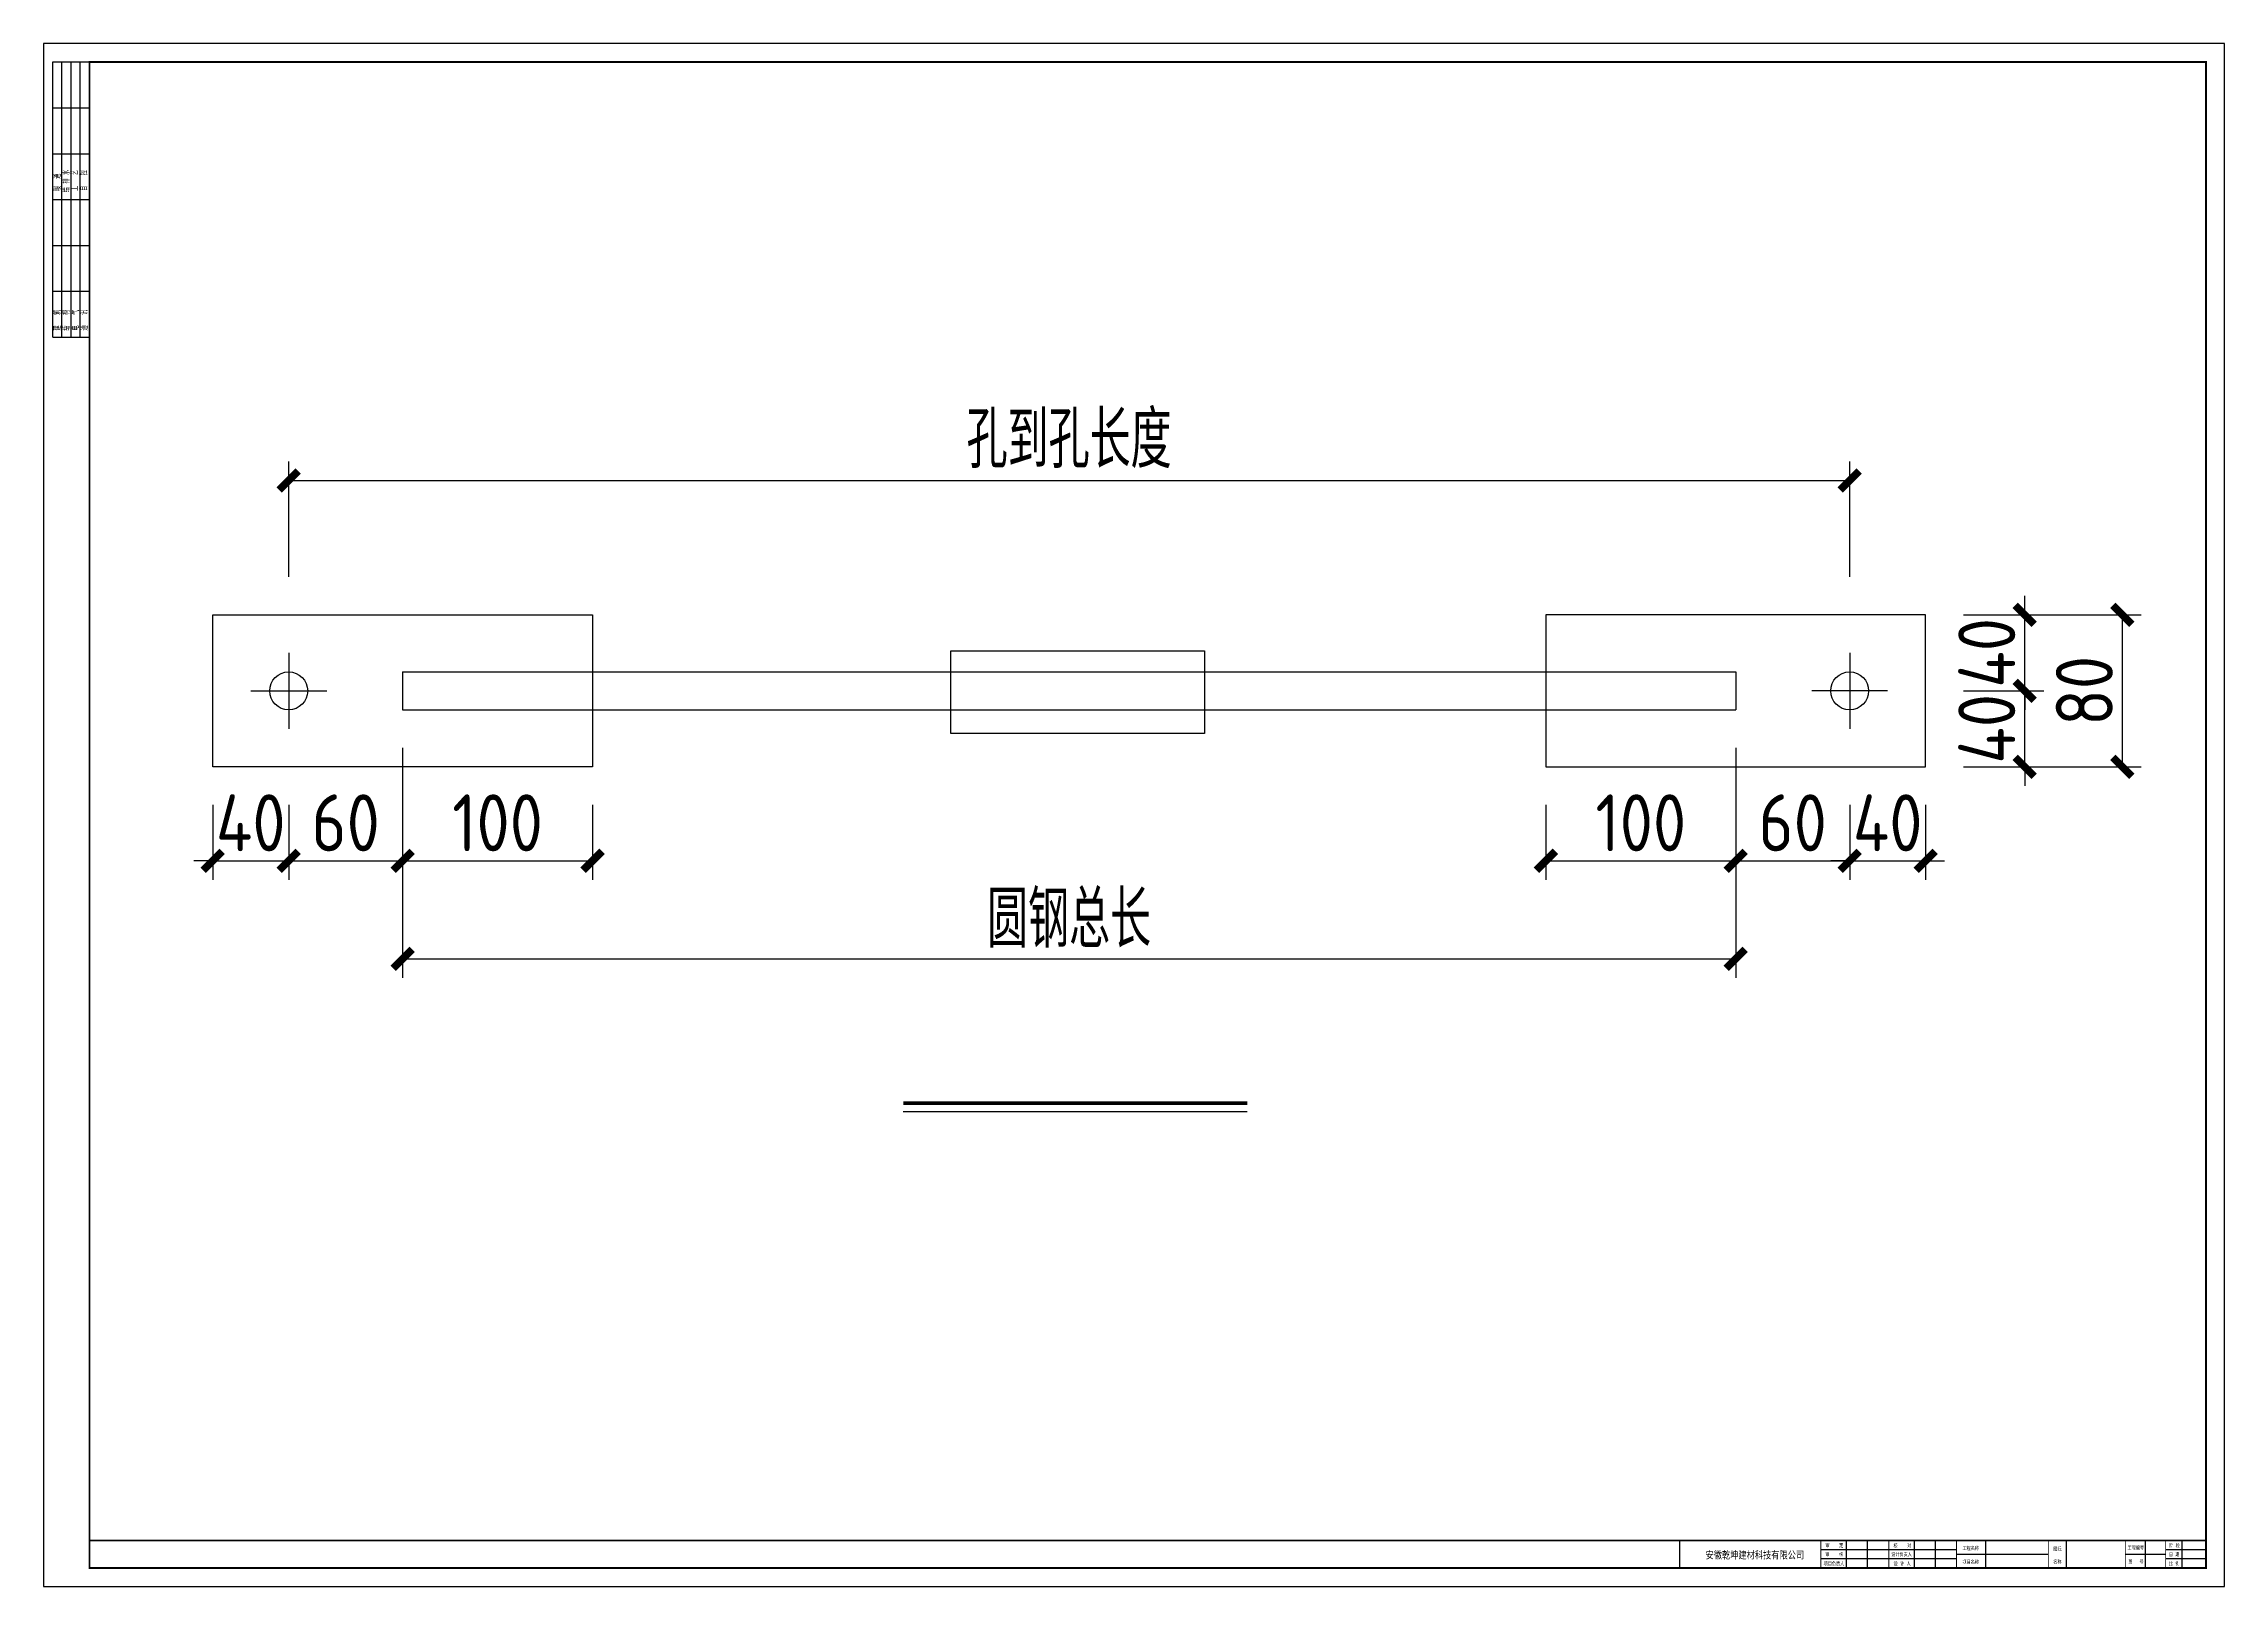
# Model space of a CAD drawing. Extents: x -196983 to 471790, y -783661 to 190401.
# Drawn here: x 75514 to 86999, y -216334 to -208210 of the extents above; entities that cross this region are included whole.
import ezdxf

# ---------------------------------------------------------------- set-up
doc = ezdxf.new("R2010")
doc.units = 0
doc.header["$LTSCALE"] = 1000
doc.header["$MEASUREMENT"] = 0
for name, color, linetype in [('_TCH_MASK', 7, 'Continuous'), ('AXIS', 3, 'Continuous'), ('PUB_TITLE', 4, 'Continuous')]:
    doc.layers.add(name, color=color, linetype=linetype)
doc.styles.get("Standard").update_dxf_attribs({"font": 'gbenor.shx', "bigfont": 'gbcbig.shx'})
doc.styles.add('图框', font='')
doc.styles.get('图框').set_extended_font_data('SimSun')
doc.dimstyles.get("Standard").update_dxf_attribs({"dimscale": 100, "dimtxt": 3.5, "dimasz": 1, "dimexe": 2.5, "dimexo": 3, "dimgap": 1.5, "dimtad": 1, "dimdec": 0, "dimzin": 0, "dimdsep": 46, "dimtxsty": 'Standard', "dimblk": 'ARCHTICK', "dimcen": 0.09, "dimadec": 0, "dimazin": 0, "dimtfac": 1, "dimtdec": 0, "dimtix": 1, "dimtmove": 2, "dimatfit": 3, "dimfxl": 1, "dimtolj": 1, "dimtzin": 0, "dimarcsym": 0})

msp = doc.modelspace()

# ---------------------------------------------------------------- blocks, each defined once
blk = doc.blocks.new('$titleblk$00000095')
for p, q in [((-150, 20), (-150, 0)), ((-150, 20), (0, 20)), ((-150, 15), (-75, 15)), ((-125, 20), (-125, 0)), ((-100, 20), (-100, 0)), ((-75, 20), (-75, 0)), ((-75, 20), (-75, 0)), ((-75, 15), (0, 15)), ((-50, 20), (-50, 0)), ((-25, 20), (-25, 0)), ((0, 20), (0, 0)), ((-150, 10), (-75, 10)), ((-150, 5), (-75, 5)), ((-75, 10), (0, 10)), ((-75, 5), (0, 5))]:
    blk.add_line(p, q)
at = {"width": 0.8}
for s, p in [('建   筑', (-146.4, 15.6)), ('结   构', (-146.4, 10.9)), ('给 排 水', (-71, 10.9)), ('暖  通', (-70.3, 15.7)), ('通   讯', (-146.4, 0.9)), ('电   气', (-146.4, 5.6)), ('工   艺', (-70.3, 6.1)), ('自   控', (-70.3, 1.2))]:
    blk.add_text(s, height=3.51, dxfattribs=at).set_placement(p)
blk = doc.blocks.new('新块')
for p, q in [((-8240, 400), (-8240, 1000)), ((-7780, 400), (-7780, 1000)), ((-6760, 400), (-6760, 1000)), ((-6300, 400), (-6300, 1000)), ((-5200, 400), (-5200, 1000)), ((-3440, 400), (-3440, 1000)), ((-1720, 400), (-1720, 1000)), ((-920, 400), (-920, 1000)), ((-400, 400), (-400, 1000)), ((-5840, 800), (-8800, 800)), ((-5840, 600), (-8800, 600)), ((-5840, 700), (-3840, 700)), ((-2160, 700), (-1280, 700)), ((-400, 800), (-1280, 800)), ((-400, 600), (-1280, 600))]:
    blk.add_line(p, q)
for points, const_width in [([(-11880, 400), (-11880, 1000), (-400, 1000)], 32), ([(-8800, 400), (-8800, 1000)], 20), ([(-7320, 400), (-7320, 1000)], 20), ([(-5840, 400), (-5840, 1000)], 20), ([(-3840, 400), (-3840, 1000)], 20), ([(-2160, 400), (-2160, 1000)], 20), ([(-1280, 400), (-1280, 1000)], 20)]:
    blk.add_lwpolyline(points, dxfattribs=dict(const_width=const_width))
at = {"layer": 'PUB_TITLE'}
blk.add_lwpolyline([(-47560, 0), (0, 0), (0, 33640), (-47560, 33640)], close=True, dxfattribs=at)
at = {"layer": 'PUB_TITLE', "const_width": 40}
blk.add_lwpolyline([(-46560, 400), (-400, 400), (-400, 33240), (-46560, 33240)], close=True, dxfattribs=at)
at = {"layer": 'PUB_TITLE', "const_width": 32}
blk.add_lwpolyline([(-400, 1000), (-46560, 1000)], dxfattribs=at)
at = {"layer": 'PUB_TITLE', "xscale": 40, "yscale": 40, "zscale": 40, "rotation": 90}
blk.add_blockref('$titleblk$00000095', (-46560, 33240), dxfattribs=at)
at = {"style": '图框', "width": 0.8}
for s, height, p in [('安徽乾坤建材科技有限公司', 160, (-11315, 604)), ('项目负责人', 80, (-8739, 457)), ('审    核', 80, (-8702, 659)), ('审    定', 80, (-8701, 854)), ('设计负责人', 80, (-7265, 659)), ('校    对', 80, (-7217, 851)), ('设 计 人', 80, (-7213, 457)), ('项目名称', 80, (-5712, 494)), ('工程名称', 80, (-5712, 794)), ('名称', 80, (-3732, 498)), ('图纸', 80, (-3732, 778)), ('工程编号', 80, (-2112, 803)), ('图   号', 80, (-2098, 504)), ('比 例', 80, (-1211, 457)), ('阶 段', 80, (-1205, 851)), ('日 期', 80, (-1212, 659))]:
    blk.add_text(s, height=height, dxfattribs=at).set_placement(p)
for tag, p in [('审定人', (-8147, 838)), ('校对', (-6621, 837)), ('阶段', (-810, 832)), ('项目负责人', (-8228, 444)), ('审核人', (-8147, 641)), ('设计负责人', (-6745, 649)), ('设计人', (-6659, 447)), ('项目名称', (-5026, 479)), ('工程名称', (-5026, 781)), ('图名', (-3347, 649)), ('图号', (-1657, 502)), ('日期', (-905, 632)), ('比例', (-810, 446))]:
    blk.add_attdef(tag, p, '', height=120)
blk = doc.blocks.new('_ArchTick')
at = {"color": 0, "linetype": 'ByBlock', "const_width": 0.4}
blk.add_lwpolyline([(-0.5, -0.5), (0.5, 0.5)], dxfattribs=at)
blk = doc.blocks.new('*D1494')
at = {"layer": 'AXIS', "color": 0, "lineweight": -2}
for p, q in [((76405, -212218), (76405, -212613)), ((76805, -212218), (76805, -212613)), ((76405, -212513), (76305, -212513)), ((76405, -212513), (76805, -212513)), ((76805, -212513), (76905, -212513))]:
    blk.add_line(p, q, dxfattribs=at)
at = {"layer": 'Defpoints', "color": 0}
for p in [(76405, -212018), (76805, -212018), (76805, -212513)]:
    blk.add_point(p, dxfattribs=at)
at = {"layer": 'AXIS', "color": 0, "lineweight": -2, "xscale": 100, "yscale": 100, "zscale": 100}
blk.add_blockref('_ArchTick', (76405, -212513), dxfattribs=at)
at = {"layer": 'AXIS', "color": 0, "lineweight": -2, "xscale": 100, "yscale": 100, "zscale": 100, "rotation": 180}
blk.add_blockref('_ArchTick', (76805, -212513), dxfattribs=at)
at = {"layer": 'AXIS', "color": 0, "insert": (76605, -212313), "char_height": 300, "attachment_point": 5}
blk.add_mtext('\\A1;40', dxfattribs=at)
blk = doc.blocks.new('*D1495')
at = {"layer": 'AXIS', "color": 0, "lineweight": -2}
for p, q in [((76805, -212218), (76805, -212613)), ((77405, -212218), (77405, -212613)), ((76805, -212513), (77405, -212513))]:
    blk.add_line(p, q, dxfattribs=at)
at = {"layer": 'Defpoints', "color": 0}
for p in [(76805, -212018), (77405, -212018), (77405, -212513)]:
    blk.add_point(p, dxfattribs=at)
at = {"layer": 'AXIS', "color": 0, "lineweight": -2, "xscale": 100, "yscale": 100, "zscale": 100, "rotation": 180}
blk.add_blockref('_ArchTick', (76805, -212513), dxfattribs=at)
at = {"layer": 'AXIS', "color": 0, "lineweight": -2, "xscale": 100, "yscale": 100, "zscale": 100}
blk.add_blockref('_ArchTick', (77405, -212513), dxfattribs=at)
at = {"layer": 'AXIS', "color": 0, "insert": (77105, -212313), "char_height": 300, "attachment_point": 5}
blk.add_mtext('\\A1;60', dxfattribs=at)
blk = doc.blocks.new('*D1496')
at = {"layer": 'AXIS', "color": 0, "lineweight": -2}
for p, q in [((77405, -212218), (77405, -212613)), ((78405, -212218), (78405, -212613)), ((77405, -212513), (78405, -212513))]:
    blk.add_line(p, q, dxfattribs=at)
at = {"layer": 'Defpoints', "color": 0}
for p in [(77405, -212018), (78405, -212018), (78405, -212513)]:
    blk.add_point(p, dxfattribs=at)
at = {"layer": 'AXIS', "color": 0, "lineweight": -2, "xscale": 100, "yscale": 100, "zscale": 100, "rotation": 180}
blk.add_blockref('_ArchTick', (77405, -212513), dxfattribs=at)
at = {"layer": 'AXIS', "color": 0, "lineweight": -2, "xscale": 100, "yscale": 100, "zscale": 100}
blk.add_blockref('_ArchTick', (78405, -212513), dxfattribs=at)
at = {"layer": 'AXIS', "color": 0, "insert": (77905, -212313), "char_height": 300, "attachment_point": 5}
blk.add_mtext('\\A1;100', dxfattribs=at)
blk = doc.blocks.new('*D1497')
at = {"layer": 'AXIS', "color": 0, "lineweight": -2}
for p, q in [((83426, -212218), (83426, -212613)), ((84426, -212218), (84426, -212613)), ((83426, -212513), (84426, -212513))]:
    blk.add_line(p, q, dxfattribs=at)
at = {"layer": 'Defpoints', "color": 0}
for p in [(83426, -212018), (84426, -212018), (84426, -212513)]:
    blk.add_point(p, dxfattribs=at)
at = {"layer": 'AXIS', "color": 0, "lineweight": -2, "xscale": 100, "yscale": 100, "zscale": 100, "rotation": 180}
blk.add_blockref('_ArchTick', (83426, -212513), dxfattribs=at)
at = {"layer": 'AXIS', "color": 0, "lineweight": -2, "xscale": 100, "yscale": 100, "zscale": 100}
blk.add_blockref('_ArchTick', (84426, -212513), dxfattribs=at)
at = {"layer": 'AXIS', "color": 0, "insert": (83926, -212313), "char_height": 300, "attachment_point": 5}
blk.add_mtext('\\A1;100', dxfattribs=at)
blk = doc.blocks.new('*D1498')
at = {"layer": 'AXIS', "color": 0, "lineweight": -2}
for p, q in [((84426, -212218), (84426, -212613)), ((85026, -212218), (85026, -212613)), ((84426, -212513), (85026, -212513))]:
    blk.add_line(p, q, dxfattribs=at)
at = {"layer": 'Defpoints', "color": 0}
for p in [(84426, -212018), (85026, -212018), (85026, -212513)]:
    blk.add_point(p, dxfattribs=at)
at = {"layer": 'AXIS', "color": 0, "lineweight": -2, "xscale": 100, "yscale": 100, "zscale": 100, "rotation": 180}
blk.add_blockref('_ArchTick', (84426, -212513), dxfattribs=at)
at = {"layer": 'AXIS', "color": 0, "lineweight": -2, "xscale": 100, "yscale": 100, "zscale": 100}
blk.add_blockref('_ArchTick', (85026, -212513), dxfattribs=at)
at = {"layer": 'AXIS', "color": 0, "insert": (84726, -212313), "char_height": 300, "attachment_point": 5}
blk.add_mtext('\\A1;60', dxfattribs=at)
blk = doc.blocks.new('*D1499')
at = {"layer": 'AXIS', "color": 0, "lineweight": -2}
for p, q in [((85026, -212218), (85026, -212613)), ((85426, -212218), (85426, -212613)), ((85026, -212513), (84926, -212513)), ((85026, -212513), (85426, -212513)), ((85426, -212513), (85526, -212513))]:
    blk.add_line(p, q, dxfattribs=at)
at = {"layer": 'Defpoints', "color": 0}
for p in [(85026, -212018), (85426, -212018), (85426, -212513)]:
    blk.add_point(p, dxfattribs=at)
at = {"layer": 'AXIS', "color": 0, "lineweight": -2, "xscale": 100, "yscale": 100, "zscale": 100}
blk.add_blockref('_ArchTick', (85026, -212513), dxfattribs=at)
at = {"layer": 'AXIS', "color": 0, "lineweight": -2, "xscale": 100, "yscale": 100, "zscale": 100, "rotation": 180}
blk.add_blockref('_ArchTick', (85426, -212513), dxfattribs=at)
at = {"layer": 'AXIS', "color": 0, "insert": (85226, -212313), "char_height": 300, "attachment_point": 5}
blk.add_mtext('\\A1;40', dxfattribs=at)
blk = doc.blocks.new('*D1500')
at = {"layer": 'AXIS', "color": 0, "lineweight": -2}
for p, q in [((85948, -211618), (85948, -211518)), ((85626, -211618), (86048, -211618)), ((85948, -212018), (85948, -211618)), ((85626, -212018), (86048, -212018)), ((85948, -212018), (85948, -212118))]:
    blk.add_line(p, q, dxfattribs=at)
at = {"layer": 'Defpoints', "color": 0}
for p in [(85426, -211618), (85948, -211618), (85426, -212018)]:
    blk.add_point(p, dxfattribs=at)
at = {"layer": 'AXIS', "color": 0, "lineweight": -2, "xscale": 100, "yscale": 100, "zscale": 100}
for p, rotation in [((85948, -211618), 270), ((85948, -212018), 90)]:
    blk.add_blockref('_ArchTick', p, dxfattribs=dict(at, rotation=rotation))
at = {"layer": 'AXIS', "color": 0, "insert": (85748, -211818), "char_height": 300, "attachment_point": 5, "rotation": 90}
blk.add_mtext('\\A1;40', dxfattribs=at)
blk = doc.blocks.new('*D1501')
at = {"layer": 'AXIS', "color": 0, "lineweight": -2}
for p, q in [((85948, -211218), (85948, -211118)), ((85626, -211218), (86048, -211218)), ((85948, -211618), (85948, -211218)), ((85626, -211618), (86048, -211618)), ((85948, -211618), (85948, -211718))]:
    blk.add_line(p, q, dxfattribs=at)
at = {"layer": 'Defpoints', "color": 0}
for p in [(85426, -211218), (85948, -211218), (85426, -211618)]:
    blk.add_point(p, dxfattribs=at)
at = {"layer": 'AXIS', "color": 0, "lineweight": -2, "xscale": 100, "yscale": 100, "zscale": 100}
for p, rotation in [((85948, -211218), 270), ((85948, -211618), 90)]:
    blk.add_blockref('_ArchTick', p, dxfattribs=dict(at, rotation=rotation))
at = {"layer": 'AXIS', "color": 0, "insert": (85748, -211418), "char_height": 300, "attachment_point": 5, "rotation": 90}
blk.add_mtext('\\A1;40', dxfattribs=at)
blk = doc.blocks.new('*D1502')
at = {"layer": 'AXIS', "color": 0, "lineweight": -2}
for p, q in [((85626, -211218), (86562, -211218)), ((86462, -211218), (86462, -212018)), ((85626, -212018), (86562, -212018))]:
    blk.add_line(p, q, dxfattribs=at)
at = {"layer": 'Defpoints', "color": 0}
for p in [(85426, -211218), (85426, -212018), (86462, -212018)]:
    blk.add_point(p, dxfattribs=at)
at = {"layer": 'AXIS', "color": 0, "lineweight": -2, "xscale": 100, "yscale": 100, "zscale": 100}
for p, rotation in [((86462, -211218), 90), ((86462, -212018), 270)]:
    blk.add_blockref('_ArchTick', p, dxfattribs=dict(at, rotation=rotation))
at = {"layer": 'AXIS', "color": 0, "insert": (86262, -211618), "char_height": 300, "attachment_point": 5, "rotation": 90}
blk.add_mtext('\\A1;80', dxfattribs=at)
blk = doc.blocks.new('*D1503')
at = {"layer": 'AXIS', "color": 0, "lineweight": -2}
for p, q in [((76805, -211018), (76805, -210410)), ((85026, -211018), (85026, -210410)), ((76805, -210510), (85026, -210510))]:
    blk.add_line(p, q, dxfattribs=at)
at = {"layer": 'Defpoints', "color": 0}
for p in [(85026, -210510), (76805, -211218), (85026, -211218)]:
    blk.add_point(p, dxfattribs=at)
at = {"layer": 'AXIS', "color": 0, "lineweight": -2, "xscale": 100, "yscale": 100, "zscale": 100, "rotation": 180}
blk.add_blockref('_ArchTick', (76805, -210510), dxfattribs=at)
at = {"layer": 'AXIS', "color": 0, "lineweight": -2, "xscale": 100, "yscale": 100, "zscale": 100}
blk.add_blockref('_ArchTick', (85026, -210510), dxfattribs=at)
at = {"layer": 'AXIS', "color": 0, "insert": (80915, -210295), "char_height": 300, "attachment_point": 5}
blk.add_mtext('\\A1;孔到孔长度', dxfattribs=at)
blk = doc.blocks.new('*D1504')
at = {"layer": 'AXIS', "color": 0, "lineweight": -2}
for p, q in [((77405, -211918), (77405, -213129)), ((84426, -211918), (84426, -213129)), ((77405, -213029), (84426, -213029))]:
    blk.add_line(p, q, dxfattribs=at)
at = {"layer": 'Defpoints', "color": 0}
for p in [(77405, -211718), (84426, -211718), (84426, -213029)]:
    blk.add_point(p, dxfattribs=at)
at = {"layer": 'AXIS', "color": 0, "lineweight": -2, "xscale": 100, "yscale": 100, "zscale": 100, "rotation": 180}
blk.add_blockref('_ArchTick', (77405, -213029), dxfattribs=at)
at = {"layer": 'AXIS', "color": 0, "lineweight": -2, "xscale": 100, "yscale": 100, "zscale": 100}
blk.add_blockref('_ArchTick', (84426, -213029), dxfattribs=at)
at = {"layer": 'AXIS', "color": 0, "insert": (80915, -212821), "char_height": 300, "attachment_point": 5}
blk.add_mtext('\\A1;圆钢总长', dxfattribs=at)

# ---------------------------------------------------------------- dimensions: what is measured, and where the dimension line sits
at = {"layer": 'AXIS', "color": 4}
for base, p1, p2, text, picture, middle in [((85026, -210510.1), (76804.9, -211218.1), (85026, -211218.1), '孔到孔长度', '*D1503', (80915.4, -210295.2)), ((84426, -213029.3), (77404.9, -211718.1), (84426, -211718.1), '圆钢总长', '*D1504', (80915.4, -212821))]:
    dim = msp.add_linear_dim(base=base, p1=p1, p2=p2, text=text, dimstyle='Standard', override={"dimtxt": 3, "dimexe": 1, "dimexo": 2, "dimgap": 0.5, "dimlfac": 0.1}, dxfattribs=at)
    dim.commit()
    dim.dimension.update_dxf_attribs({"geometry": picture, "text_midpoint": middle})
for base, p1, p2, picture, middle in [((85947.7, -211218.1), (85426, -211618.1), (85426, -211218.1), '*D1501', (85747.7, -211418.1)), ((86462.5, -212018.1), (85426, -211218.1), (85426, -212018.1), '*D1502', (86262.5, -211618.1)), ((85947.7, -211618.1), (85426, -212018.1), (85426, -211618.1), '*D1500', (85747.7, -211818.1))]:
    dim = msp.add_linear_dim(base=base, p1=p1, p2=p2, angle=90, dimstyle='Standard', override={"dimtxt": 3, "dimexe": 1, "dimexo": 2, "dimgap": 0.5, "dimlfac": 0.1}, dxfattribs=at)
    dim.commit()
    dim.dimension.update_dxf_attribs({"geometry": picture, "text_midpoint": middle})
for base, p1, p2, picture, middle in [((76804.9, -212513.1), (76404.9, -212018.1), (76804.9, -212018.1), '*D1494', (76604.9, -212313.1)), ((77404.9, -212513.1), (76804.9, -212018.1), (77404.9, -212018.1), '*D1495', (77104.9, -212313.1)), ((78404.9, -212513.1), (77404.9, -212018.1), (78404.9, -212018.1), '*D1496', (77904.9, -212313.1)), ((84426, -212513.1), (83426, -212018.1), (84426, -212018.1), '*D1497', (83926, -212313.1)), ((85026, -212513.1), (84426, -212018.1), (85026, -212018.1), '*D1498', (84726, -212313.1)), ((85426, -212513.1), (85026, -212018.1), (85426, -212018.1), '*D1499', (85226, -212313.1))]:
    dim = msp.add_linear_dim(base=base, p1=p1, p2=p2, dimstyle='Standard', override={"dimtxt": 3, "dimexe": 1, "dimexo": 2, "dimgap": 0.5, "dimlfac": 0.1}, dxfattribs=at)
    dim.commit()
    dim.dimension.update_dxf_attribs({"geometry": picture, "text_midpoint": middle})

# ---------------------------------------------------------------- linework, layer by layer
at = {"color": 1}
for p, q in [((76404.9, -211218.1), (78404.9, -211218.1)), ((76404.9, -212018.1), (76404.9, -211218.1)), ((78404.9, -211218.1), (78404.9, -212018.1)), ((85426, -211218.1), (83426, -211218.1)), ((83426, -211218.1), (83426, -212018.1)), ((85426, -212018.1), (85426, -211218.1)), ((76804.9, -211418.1), (76804.9, -211818.1)), ((85026, -211418.1), (85026, -211818.1)), ((77404.9, -211518.1), (77404.9, -211718.1)), ((77404.9, -211518.1), (84426, -211518.1)), ((84426, -211518.1), (84426, -211718.1)), ((76604.9, -211618.1), (77004.9, -211618.1)), ((85226, -211618.1), (84826, -211618.1)), ((77404.9, -211718.1), (84426, -211718.1)), ((78404.9, -212018.1), (76404.9, -212018.1)), ((83426, -212018.1), (85426, -212018.1))]:
    msp.add_line(p, q, dxfattribs=at)
msp.add_lwpolyline([(80291.7, -211406.6), (81628.3, -211406.6), (81628.3, -211842.1), (80291.7, -211842.1)], close=True, dxfattribs=at)
for centre in [(76804.9, -211618.1), (85026, -211618.1)]:
    msp.add_circle(centre, 100, dxfattribs=at)
at = {"layer": 'AXIS', "color": 4}
msp.add_line((81853.6, -213834.6), (80041.2, -213834.6), dxfattribs=at)
at = {"layer": 'AXIS', "color": 4, "const_width": 20}
msp.add_lwpolyline([(80041.2, -213789.3), (81853.6, -213789.3)], dxfattribs=at)

# ---------------------------------------------------------------- block references
at = {"layer": '_TCH_MASK', "color": 0, "lineweight": 15, "xscale": 0.2414909666404128, "yscale": 0.2414909665822051, "zscale": 0.2414909666080561}
msp.add_blockref('新块', (86999.5, -216333.7), dxfattribs=at)

msp.set_redraw_order([(e.dxf.handle, doc.entitydb.next_handle()) for e in msp.query("TEXT MTEXT ATTDEF DIMENSION ARC_DIMENSION")])  # texts and dimensions are drawn at this point

doc.saveas('drawing.dxf')
